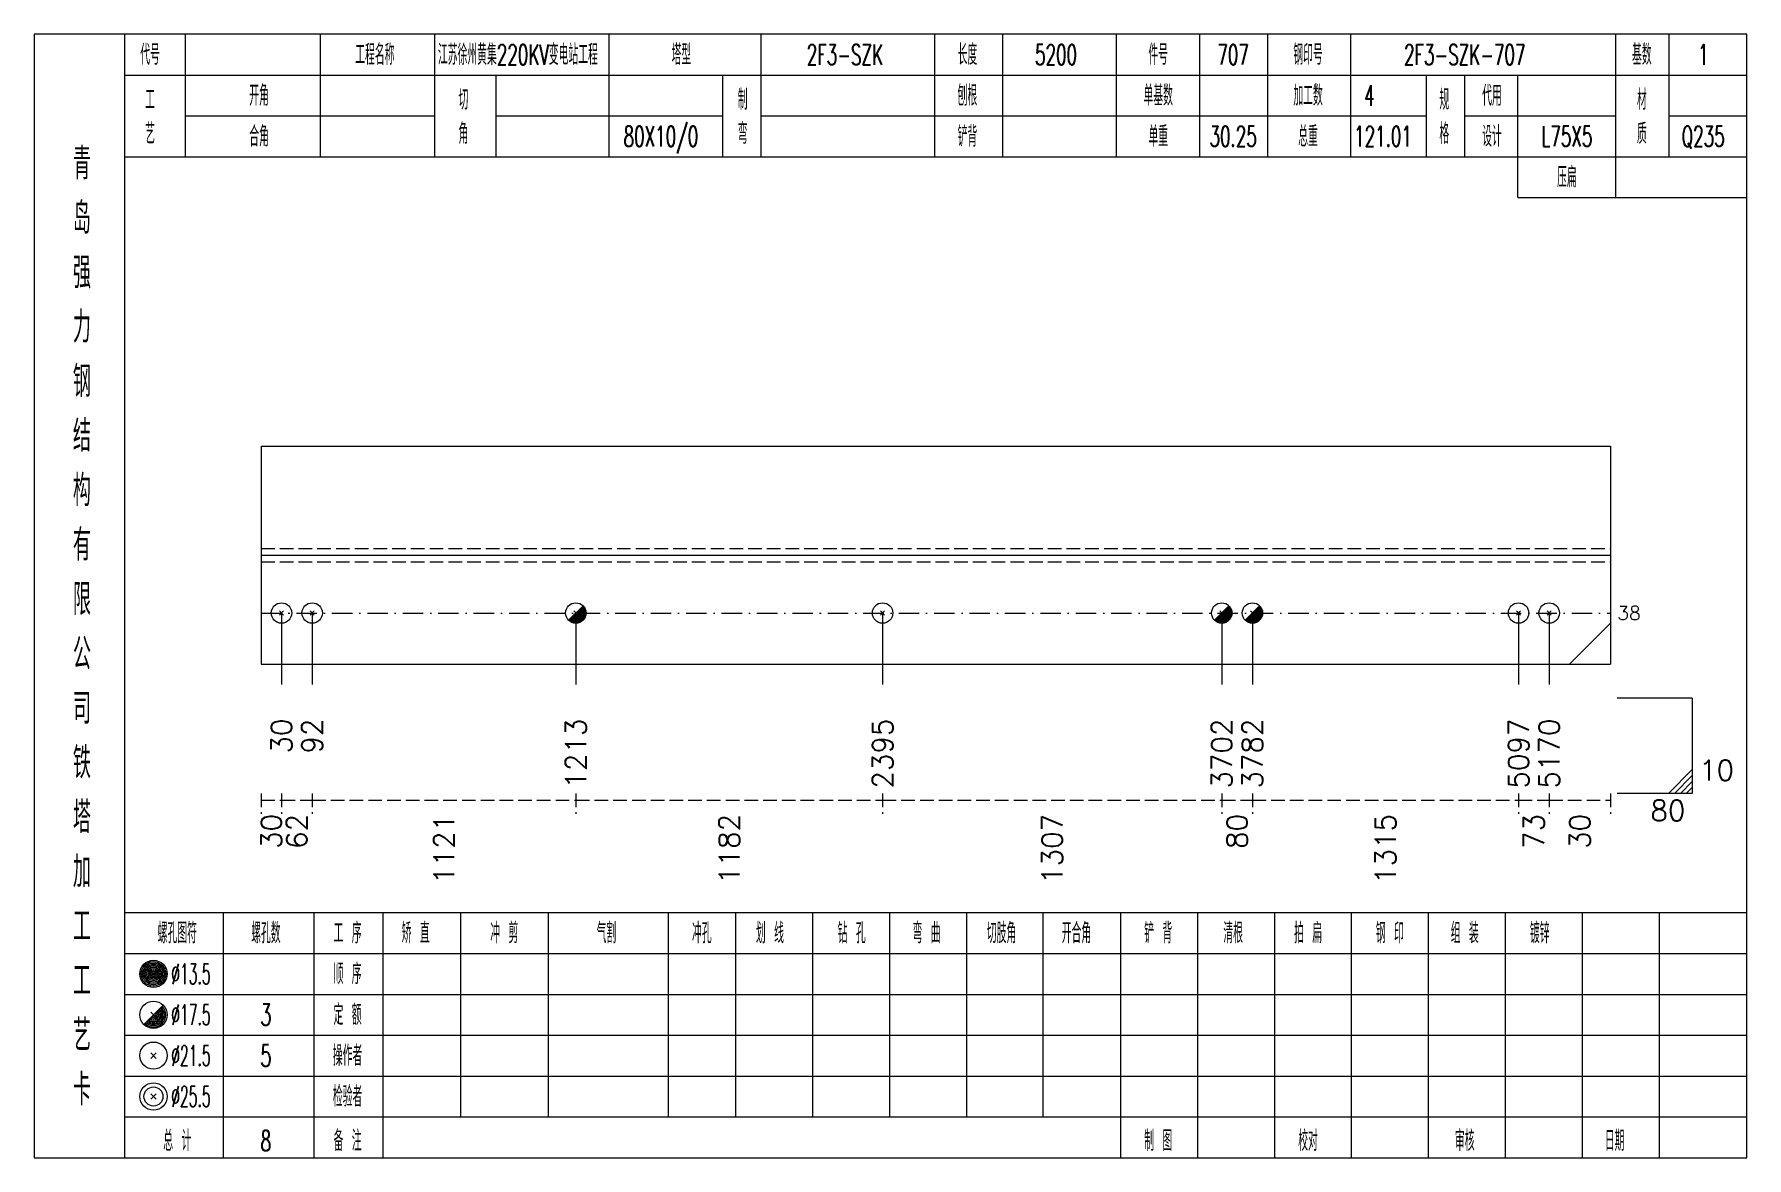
# Model space of a CAD drawing. Extents: x 0 to 4623, y -1159 to 4890.
# Drawn here: x 3114 to 3365.4, y 1800 to 1965 of the extents above; entities that cross this region are included whole.
import ezdxf
from ezdxf.enums import TextEntityAlignment as Align

# ---------------------------------------------------------------- set-up
doc = ezdxf.new("R2010")
doc.units = 0
doc.header["$MEASUREMENT"] = 0
doc.linetypes.add('一点画线', pattern=[5.2, 3, -1, 0.2, -1])
doc.linetypes.add('虚线', pattern=[2.75, 2, -0.75])
doc.layers.get('0').update_dxf_attribs({"linetype": 'CONTINUOUS', "lineweight": 25})
for name, color, linetype, lineweight in [('1', 7, 'CONTINUOUS', 25), ('4', 7, 'CONTINUOUS', 25), ('5', 7, 'CONTINUOUS', 25)]:
    doc.layers.add(name, color=color, linetype=linetype, lineweight=lineweight)
doc.styles.get("Standard").update_dxf_attribs({"font": 'simplex.shx', "width": 0.7, "height": 3, "bigfont": 'gbhzfs.shx'})

msp = doc.modelspace()

# ---------------------------------------------------------------- texts
at = {"color": 7, "linetype": 'Continuous', "lineweight": 13}
msp.add_text('38', height=2, dxfattribs=at).set_placement((3346.4, 1880), align=Align.MIDDLE_LEFT)
msp.add_text('10', height=3, dxfattribs=at).set_placement((3358.4, 1854.5), align=Align.BOTTOM_LEFT)
msp.add_text('80', height=3, dxfattribs=at).set_placement((3356.4, 1852.5), align=Align.TOP_RIGHT)
at = {"color": 8, "linetype": 'Continuous', "lineweight": 9}
for s, p in [('30', (3148.8, 1850.5)), ('62', (3152.55, 1850.5)), ('1121', (3174.155, 1850.5)), ('1182', (3216.025, 1850.5)), ('1307', (3263.436, 1850.5)), ('80', (3290.582, 1850.5)), ('1315', (3312.366, 1850.5)), ('73', (3334.15, 1850.5)), ('30', (3340.9, 1850.5))]:
    msp.add_text(s, height=3, rotation=90, dxfattribs=at).set_placement(p, align=Align.MIDDLE_RIGHT)
at = {"layer": '1', "color": 7, "linetype": 'Continuous', "lineweight": 13}
for s, p in [('30', (3150.3, 1864.5)), ('92', (3154.8, 1864.5)), ('1213', (3193.511, 1864.5)), ('2395', (3238.54, 1864.5)), ('3702', (3288.332, 1864.5)), ('3782', (3292.832, 1864.5)), ('5097', (3331.9, 1864.5)), ('5170', (3336.4, 1864.5))]:
    msp.add_text(s, height=3, rotation=90, dxfattribs=at).set_placement(p, align=Align.MIDDLE_RIGHT)
at = {"layer": '4', "color": 1, "linetype": 'Continuous', "lineweight": 13}
for s, height, width, p in [('代号', 3, 0.6, (3131, 1962)), ('工程名称', 3, 0.6, (3164, 1962)), ('江苏徐州黄集220KV变电站工程', 3, 0.6, (3185, 1962)), ('塔型', 3, 0.6, (3209, 1962)), ('2F3-SZK', 3, 0.6, (3233, 1962)), ('长度', 3, 0.6, (3251, 1962)), ('5200', 3, 0.6, (3264, 1962)), ('件号', 3, 0.6, (3279, 1962)), ('707', 3, 0.6, (3290, 1962)), ('钢印号', 3, 0.6, (3301, 1962)), ('2F3-SZK-707', 3, 0.6, (3324, 1962)), ('基数', 3, 0.6, (3350, 1962)), ('1', 3, 0.6, (3359, 1962)), ('工', 3, 0.6, (3131, 1955.4)), ('开角', 3, 0.6, (3147, 1956)), ('切', 3, 0.6, (3177, 1955.4)), ('制', 3, 0.6, (3218, 1955.4)), ('刨根', 3, 0.6, (3251, 1956)), ('单基数', 3, 0.6, (3279, 1956)), ('加工数', 3, 0.6, (3301, 1956)), ('4', 3, 0.6, (3310, 1956)), ('规', 3, 0.6, (3321, 1955.4)), ('代用', 3, 0.6, (3328, 1956)), ('材', 3, 0.6, (3350, 1955.4)), ('艺', 3, 0.6, (3131, 1950.4)), ('合角', 3, 0.6, (3147, 1950)), ('角', 3, 0.6, (3177, 1950.4)), ('80X10/0', 3, 0.6, (3206, 1950)), ('弯', 3, 0.6, (3218, 1950.4)), ('铲背', 3, 0.6, (3251, 1950)), ('单重', 3, 0.6, (3279, 1950)), ('30.25', 3, 0.6, (3290, 1950)), ('总重', 3, 0.6, (3301, 1950)), ('121.01', 3, 0.6, (3312, 1950)), ('格', 3, 0.6, (3321, 1950.4)), ('设计', 3, 0.6, (3328, 1950)), ('L75X5', 3, 0.6, (3339, 1950)), ('质', 3, 0.6, (3350, 1950.4)), ('Q235', 3, 0.6, (3359, 1950)), ('青', 4.6, 0.8, (3121, 1946)), ('压扁', 3, 0.6, (3339, 1944)), ('岛', 4.6, 0.8, (3121, 1938)), ('强', 4.6, 0.8, (3121, 1930)), ('力', 4.6, 0.8, (3121, 1922)), ('钢', 4.6, 0.8, (3121, 1914)), ('结', 4.6, 0.8, (3121, 1906)), ('构', 4.6, 0.8, (3121, 1898)), ('有', 4.6, 0.8, (3121, 1890)), ('限', 4.6, 0.8, (3121, 1882)), ('公', 4.6, 0.8, (3121, 1874)), ('司', 4.6, 0.8, (3121, 1866)), ('铁', 4.6, 0.8, (3121, 1858)), ('塔', 4.6, 0.8, (3121, 1850)), ('加', 4.6, 0.8, (3121, 1842)), ('工', 4.6, 0.8, (3121, 1834)), ('螺孔图符', 3, 0.6, (3135, 1833)), ('螺孔数', 3, 0.6, (3148, 1833)), ('工 序', 3, 0.6, (3160, 1833)), ('矫 直', 3, 0.6, (3170, 1833)), ('冲 剪', 3, 0.6, (3183, 1833)), ('气割', 3, 0.6, (3198, 1833)), ('冲孔', 3, 0.6, (3212, 1833)), ('划 线', 3, 0.6, (3222, 1833)), ('钻 孔', 3, 0.6, (3234, 1833)), ('弯 曲', 3, 0.6, (3245, 1833)), ('切肢角', 3, 0.6, (3256, 1833)), ('开合角', 3, 0.6, (3267, 1833)), ('铲 背', 3, 0.6, (3279, 1833)), ('清根', 3, 0.6, (3290, 1833)), ('拍 扁', 3, 0.6, (3301, 1833)), ('钢 印', 3, 0.6, (3313, 1833)), ('组 装', 3, 0.6, (3324, 1833)), ('镀锌', 3, 0.6, (3335, 1833)), ('工', 4.6, 0.8, (3121, 1826)), ('%%C13.5', 3, 0.5, (3137, 1827)), ('顺 序', 3, 0.6, (3160, 1827)), ('定 额', 3, 0.6, (3160, 1821)), ('艺', 4.6, 0.8, (3121, 1818)), ('%%C17.5', 3, 0.5, (3137, 1821)), ('3', 3.2, 0.6, (3148, 1821)), ('%%C21.5', 3, 0.5, (3137, 1815)), ('5', 3.2, 0.6, (3148, 1815)), ('操作者', 3, 0.6, (3160, 1815)), ('卡', 4.6, 0.8, (3121, 1810)), ('%%C25.5', 3, 0.5, (3137, 1809)), ('检验者', 3, 0.6, (3160, 1809)), ('总 计', 3, 0.6, (3135, 1802.5)), ('8', 3, 0.6, (3148, 1802.5)), ('备 注', 3, 0.6, (3160, 1802.5)), ('制 图', 3, 0.6, (3279, 1802.5)), ('校对', 3, 0.6, (3301, 1802.5)), ('审核', 3, 0.6, (3324, 1802.5)), ('日期', 3, 0.6, (3346, 1802.5))]:
    msp.add_text(s, height=height, dxfattribs=dict(at, width=width)).set_placement(p, align=Align.MIDDLE_CENTER)

# ---------------------------------------------------------------- blocks, each defined once
blk = doc.blocks.new('孔21.5')
at = {"layer": '5', "color": 7, "linetype": 'Continuous', "lineweight": 13}
for p, q in [((-0.2, -0.2), (0.2, 0.2)), ((-0.2, 0.2), (0.2, -0.2))]:
    blk.add_line(p, q, dxfattribs=at)
blk.add_circle((0, 0), 1, dxfattribs=at)
blk = doc.blocks.new('孔17.5')
at = {"layer": '5', "color": 7, "linetype": 'Continuous', "lineweight": 13}
for p, q in [((-0.707, -0.707), (0.707, 0.707)), ((-0.2, 0.2), (0.2, -0.2))]:
    blk.add_line(p, q, dxfattribs=at)
blk.add_circle((0, 0), 1, dxfattribs=at)
for radius in [0.9, 0.8, 0.7, 0.6, 0.5, 0.4, 0.3, 0.2, 0.1]:
    blk.add_arc((0, 0), radius, 225, 45, dxfattribs=at)

# ---------------------------------------------------------------- linework, layer by layer
at = {"color": 7, "linetype": 'Continuous', "lineweight": 18}
for p, q in [((3147.3, 1904.5), (3147.3, 1872.5)), ((3147.3, 1904.5), (3345.4, 1904.5)), ((3345.4, 1904.5), (3345.4, 1872.5)), ((3147.3, 1888.5), (3345.4, 1888.5))]:
    msp.add_line(p, q, dxfattribs=at)
at = {"color": 1, "linetype": '虚线', "lineweight": 18}
for p, q in [((3147.3, 1889.5), (3345.4, 1889.5)), ((3147.3, 1887.5), (3345.4, 1887.5))]:
    msp.add_line(p, q, dxfattribs=at)
at = {"color": 3, "linetype": '一点画线', "lineweight": 13}
msp.add_line((3147.3, 1880), (3345.4, 1880), dxfattribs=at)
at = {"color": 7, "linetype": 'Continuous', "lineweight": 13}
for p, q in [((3150.3, 1880), (3150.3, 1869.5)), ((3154.8, 1880), (3154.8, 1869.5)), ((3193.511, 1880), (3193.511, 1869.5)), ((3238.54, 1880), (3238.54, 1869.5)), ((3288.332, 1880), (3288.332, 1869.5)), ((3292.832, 1880), (3292.832, 1869.5)), ((3331.9, 1880), (3331.9, 1869.5)), ((3336.4, 1880), (3336.4, 1869.5)), ((3345.4, 1878.5), (3339.4, 1872.5)), ((3357.4, 1867.5), (3346.4, 1867.5)), ((3357.4, 1867.5), (3357.4, 1853.5)), ((3353.9, 1853.5), (3357.4, 1857)), ((3354.775, 1853.5), (3357.4, 1856.125)), ((3357.4, 1853.5), (3346.4, 1853.5)), ((3355.65, 1853.5), (3357.4, 1855.25)), ((3356.525, 1853.5), (3357.4, 1854.375))]:
    msp.add_line(p, q, dxfattribs=at)
at = {"color": 8, "linetype": '虚线', "lineweight": 9}
for p, q in [((3147.3, 1853.5), (3147.3, 1850.5)), ((3150.3, 1853.5), (3150.3, 1850.5)), ((3150.3, 1853.5), (3150.3, 1850.5)), ((3154.8, 1853.5), (3154.8, 1850.5)), ((3154.8, 1853.5), (3154.8, 1850.5)), ((3193.511, 1853.5), (3193.511, 1850.5)), ((3193.511, 1853.5), (3193.511, 1850.5)), ((3238.54, 1853.5), (3238.54, 1850.5)), ((3238.54, 1853.5), (3238.54, 1850.5)), ((3288.332, 1853.5), (3288.332, 1850.5)), ((3288.332, 1853.5), (3288.332, 1850.5)), ((3292.832, 1853.5), (3292.832, 1850.5)), ((3292.832, 1853.5), (3292.832, 1850.5)), ((3331.9, 1853.5), (3331.9, 1850.5)), ((3331.9, 1853.5), (3331.9, 1850.5)), ((3336.4, 1853.5), (3336.4, 1850.5)), ((3336.4, 1853.5), (3336.4, 1850.5)), ((3345.4, 1853.5), (3345.4, 1850.5)), ((3147.3, 1852.5), (3150.3, 1852.5)), ((3150.3, 1852.5), (3154.8, 1852.5)), ((3154.8, 1852.5), (3193.511, 1852.5)), ((3193.511, 1852.5), (3238.54, 1852.5)), ((3238.54, 1852.5), (3288.332, 1852.5)), ((3288.332, 1852.5), (3292.832, 1852.5)), ((3292.832, 1852.5), (3331.9, 1852.5)), ((3331.9, 1852.5), (3336.4, 1852.5)), ((3336.4, 1852.5), (3345.4, 1852.5))]:
    msp.add_line(p, q, dxfattribs=at)
at = {"layer": '1', "color": 7, "linetype": 'Continuous', "lineweight": 18}
msp.add_line((3147.3, 1872.5), (3345.4, 1872.5), dxfattribs=at)
at = {"layer": '4', "color": 1, "linetype": 'Continuous', "lineweight": 18}
for p, q in [((3127.3, 1800), (3127.3, 1965)), ((3136.2, 1947), (3136.2, 1965)), ((3156, 1947), (3156, 1965)), ((3172.8, 1947), (3172.8, 1965)), ((3198.4, 1947), (3198.4, 1965)), ((3220.7, 1947), (3220.7, 1965)), ((3246.2, 1947), (3246.2, 1965)), ((3256.2, 1947), (3256.2, 1965)), ((3272.9, 1947), (3272.9, 1965)), ((3285.1, 1947), (3285.1, 1965)), ((3295.1, 1947), (3295.1, 1965)), ((3307.3, 1947), (3307.3, 1965)), ((3346.2, 1941), (3346.2, 1965)), ((3354, 1947), (3354, 1965)), ((3127.3, 1959), (3365.4, 1959)), ((3181.8, 1947), (3181.8, 1959)), ((3215.1, 1947), (3215.1, 1959)), ((3318.4, 1947), (3318.4, 1959)), ((3324, 1947), (3324, 1959)), ((3331.8, 1941), (3331.8, 1959)), ((3136.2, 1953), (3172.8, 1953)), ((3181.8, 1953), (3215.1, 1953)), ((3220.7, 1953), (3318.4, 1953)), ((3324, 1953), (3346.2, 1953)), ((3354, 1953), (3365.4, 1953)), ((3127.3, 1947), (3365.4, 1947)), ((3331.8, 1941), (3365.4, 1941)), ((3127.3, 1836), (3365.4, 1836)), ((3141.8, 1800), (3141.8, 1836)), ((3155.1, 1800), (3155.1, 1836)), ((3165.2, 1800), (3165.2, 1836)), ((3176.6, 1806), (3176.6, 1836)), ((3189.5, 1806), (3189.5, 1836)), ((3207.1, 1806), (3207.1, 1836)), ((3217, 1806), (3217, 1836)), ((3228.3, 1806), (3228.3, 1836)), ((3239.6, 1806), (3239.6, 1836)), ((3250.9, 1806), (3250.9, 1836)), ((3262.1, 1806), (3262.1, 1836)), ((3273.5, 1806), (3273.5, 1836)), ((3284.8, 1806), (3284.8, 1836)), ((3296.1, 1806), (3296.1, 1836)), ((3307.4, 1806), (3307.4, 1836)), ((3318.7, 1806), (3318.7, 1836)), ((3330, 1806), (3330, 1836)), ((3341.3, 1806), (3341.3, 1836)), ((3352.6, 1806), (3352.6, 1836)), ((3127.3, 1830), (3365.4, 1830)), ((3127.3, 1824), (3365.4, 1824)), ((3127.3, 1818), (3365.4, 1818)), ((3127.3, 1812), (3365.4, 1812)), ((3127.3, 1806), (3365.4, 1806)), ((3273.5, 1800), (3273.5, 1806)), ((3284.8, 1800), (3284.8, 1806)), ((3296.1, 1800), (3296.1, 1806)), ((3307.4, 1800), (3307.4, 1806)), ((3318.7, 1800), (3318.7, 1806)), ((3330, 1800), (3330, 1806)), ((3341.3, 1800), (3341.3, 1806)), ((3352.6, 1800), (3352.6, 1806))]:
    msp.add_line(p, q, dxfattribs=at)
at = {"layer": '4', "color": 7, "linetype": 'Continuous', "lineweight": 13}
for p, q in [((3131.3, 1826.8), (3131.7, 1827.2)), ((3131.7, 1826.8), (3131.3, 1827.2)), ((3130.086, 1819.586), (3132.914, 1822.414)), ((3131.1, 1821.4), (3131.9, 1820.6)), ((3131.1, 1814.6), (3131.9, 1815.4)), ((3131.1, 1815.4), (3131.9, 1814.6)), ((3131.1, 1808.6), (3131.9, 1809.4)), ((3131.1, 1809.4), (3131.9, 1808.6))]:
    msp.add_line(p, q, dxfattribs=at)
at = {"layer": '4', "color": 1, "linetype": 'Continuous', "lineweight": 18}
msp.add_lwpolyline([(3114, 1965), (3114, 1800), (3365.4, 1800), (3365.4, 1965)], close=True, dxfattribs=at)
at = {"layer": '4', "color": 7, "linetype": 'Continuous', "lineweight": 13}
for centre, radius in [((3131.5, 1827), 2), ((3131.5, 1827), 1.8), ((3131.5, 1827), 1.6), ((3131.5, 1827), 1.4), ((3131.5, 1827), 1.2), ((3131.5, 1827), 1), ((3131.5, 1827), 0.8), ((3131.5, 1827), 0.6), ((3131.5, 1827), 0.4), ((3131.5, 1827), 0.2), ((3131.5, 1821), 2), ((3131.5, 1815), 2), ((3131.5, 1809), 2), ((3131.5, 1809), 1.4)]:
    msp.add_circle(centre, radius, dxfattribs=at)
for radius in [1.8, 1.6, 1.4, 1.2, 1, 0.8, 0.6, 0.4, 0.2]:
    msp.add_arc((3131.5, 1821), radius, 225, 45, dxfattribs=at)

# ---------------------------------------------------------------- block references
at = {"layer": '1', "color": 7, "linetype": 'Continuous', "lineweight": 13, "xscale": 1.5, "yscale": 1.5, "zscale": 1.5}
for name, p in [('孔21.5', (3150.3, 1880)), ('孔21.5', (3154.8, 1880)), ('孔17.5', (3193.511, 1880)), ('孔21.5', (3238.54, 1880)), ('孔17.5', (3288.332, 1880)), ('孔17.5', (3292.832, 1880)), ('孔21.5', (3331.9, 1880)), ('孔21.5', (3336.4, 1880))]:
    msp.add_blockref(name, p, dxfattribs=at)

msp.set_redraw_order([(e.dxf.handle, doc.entitydb.next_handle()) for e in msp.query("TEXT MTEXT ATTDEF DIMENSION ARC_DIMENSION")])  # texts and dimensions are drawn at this point

doc.saveas('drawing.dxf')
